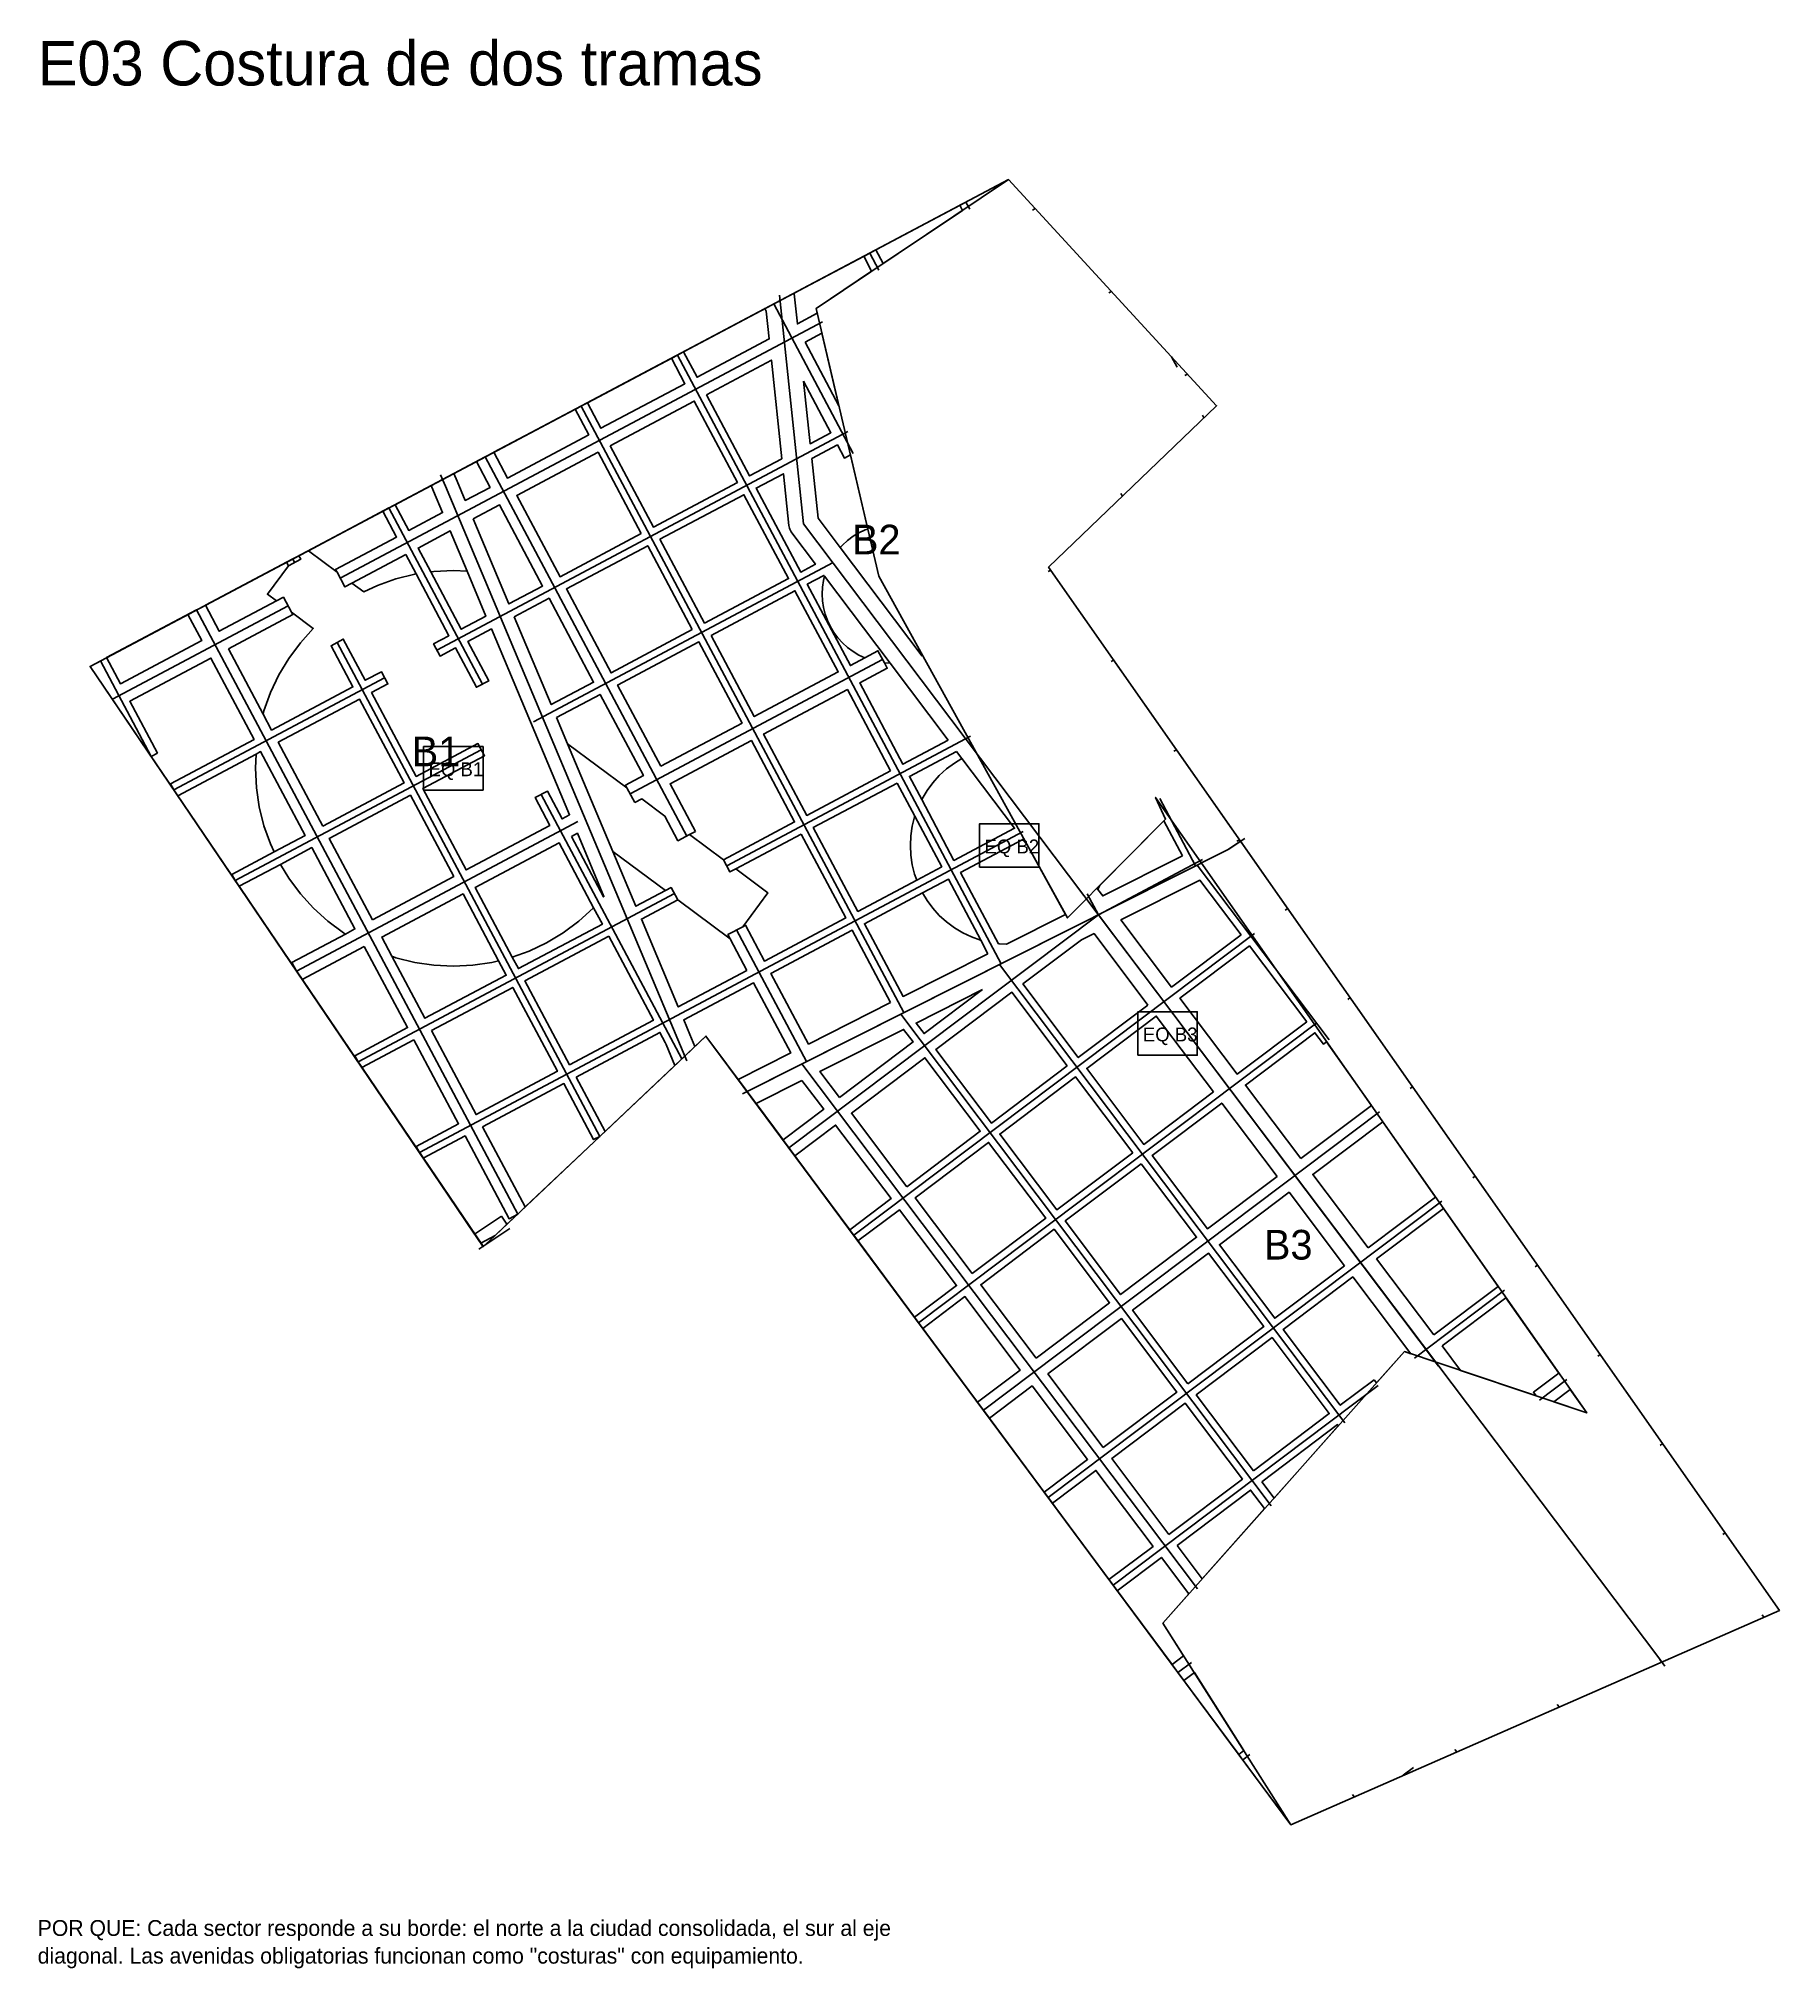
# Model space of a CAD drawing. Header units: metres. Extents: x 3873 to 16340, y -5213 to 3289.
# Drawn here: x 10581 to 12340, y 1087 to 3037 of the extents above; entities that cross this region are included whole.
import ezdxf

# ---------------------------------------------------------------- set-up
doc = ezdxf.new("R2010")
doc.units = ezdxf.units.M
for name, color, linetype in [('EQUIPAMIENTO', 5, 'Continuous'), ('LIMITE-INTERVENCION', 30, 'Continuous'), ('MANZANAS-PROPUESTAS', 33, 'Continuous'), ('SECTORES', 1, 'Continuous'), ('TEXTO', 7, 'Continuous'), ('VERDE-OBLIGATORIO', 3, 'Continuous'), ('VERDE-PROPUESTO', 82, 'Continuous'), ('VIA-BOULEVARD', 30, 'Continuous'), ('VIA-PRIMARIA', 1, 'Continuous'), ('VIA-SECUNDARIA', 8, 'Continuous'), ('VIA-TERCIARIA', 9, 'Continuous')]:
    doc.layers.add(name, color=color, linetype=linetype)

msp = doc.modelspace()

# ---------------------------------------------------------------- texts
at = {"layer": 'EQUIPAMIENTO'}
for s, p in [('EQ B1', (10975, 2292)), ('EQ B2', (11536.8, 2214)), ('EQ B3', (11696.8, 2024))]:
    msp.add_text(s, height=14, dxfattribs=at).set_placement(p)
at = {"layer": 'SECTORES'}
for s, p in [('B2', (11402.8, 2516.1)), ('B1', (10958, 2302)), ('B3', (11819.1, 1803.5))]:
    msp.add_text(s, height=30, dxfattribs=at).set_placement(p)
at = {"layer": 'TEXTO'}
for s, height, p in [('E03 Costura de dos tramas', 45, (10580, 2990)), ('POR QUE: Cada sector responde a su borde: el norte a la ciudad consolidada, el sur al eje', 16, (10580, 1120)), ('diagonal. Las avenidas obligatorias funcionan como "costuras" con equipamiento.', 16, (10580, 1092))]:
    msp.add_text(s, height=height, dxfattribs=at).set_placement(p)

# ---------------------------------------------------------------- linework, layer by layer
at = {"layer": 'EQUIPAMIENTO'}
for points in [[(10970, 2278), (11030, 2278), (11030, 2322), (10970, 2322), (10970, 2278)], [(11531.8, 2200), (11591.8, 2200), (11591.8, 2244), (11531.8, 2244), (11531.8, 2200)], [(11691.8, 2010), (11751.8, 2010), (11751.8, 2054), (11691.8, 2054), (11691.8, 2010)]]:
    msp.add_lwpolyline(points, close=True, dxfattribs=at)
at = {"layer": 'LIMITE-INTERVENCION'}
msp.add_lwpolyline([(10633, 2403), (11561, 2895), (11771.2, 2666.4), (11601.5, 2503.2), (12340, 1449), (11846.2, 1232.4), (11255.3, 2029.4), (11030.2, 1816.5), (10633, 2403)], close=True, dxfattribs=at)
at = {"layer": 'MANZANAS-PROPUESTAS'}
for points in [[(11427, 2824), (11518, 2872.2), (11511.8, 2868.9), (11514.5, 2863.8), (11434.4, 2810.1), (11427, 2824)], [(11414.7, 2817.4), (11422.7, 2802.3), (11366.7, 2764.7), (11367.8, 2759.8), (11347.7, 2749.1), (11344.5, 2779.5), (11342.9, 2779.4), (11420.8, 2820.7), (11414.7, 2817.4)], [(11315.9, 2765), (11314.8, 2764.5), (11316.2, 2761.9), (11319.2, 2733.9), (11246.3, 2695.2), (11232.7, 2720.9), (11315.9, 2765), (11315.9, 2765)], [(11355.5, 2730.6), (11372.5, 2739.7), (11389.7, 2666.3), (11355.5, 2730.6)], [(11220.3, 2714.4), (11234, 2688.6), (11149.2, 2643.6), (11135.5, 2669.4), (11226.5, 2717.6), (11220.3, 2714.4)], [(11255.7, 2677.5), (11321.4, 2712.5), (11332, 2612.8), (11299.4, 2595.4), (11255.7, 2677.5)], [(11353.8, 2691.1), (11381.5, 2639.1), (11360.5, 2627.9), (11353.8, 2691.1)], [(11123.1, 2662.8), (11136.8, 2637), (11054.7, 2593.3), (11040.9, 2619.3), (11129.3, 2666.1), (11123.1, 2662.8)], [(11158.6, 2625.9), (11243.4, 2671), (11287, 2588.9), (11202.2, 2543.8), (11158.6, 2625.9)], [(11023.3, 2609.9), (11037.1, 2583.9), (11012.1, 2570.7), (11004, 2590), (11004, 2590.1), (11000.6, 2597.9), (11032.1, 2614.6), (11023.3, 2609.9)], [(11189.9, 2537.2), (11107.8, 2493.6), (11064.1, 2575.7), (11146.2, 2619.3), (11189.9, 2537.2)], [(11368.5, 2552.7), (11362.1, 2612.9), (11388.1, 2626.7), (11395.2, 2613.4), (11401.3, 2616.6), (11418.7, 2541.8), (11416, 2540.8), (11409.8, 2537.9), (11403.9, 2534.4), (11398.4, 2530.3), (11393.3, 2525.6), (11390.9, 2523), (11368.5, 2552.7)], [(11339.1, 2545.4), (11339.3, 2544.1), (11339.6, 2542.8), (11340, 2541.5), (11340.6, 2540.3), (11341.3, 2539.1), (11342, 2538), (11365.9, 2506.2), (11351, 2498.3), (11305.9, 2583.1), (11333.6, 2597.7), (11339.1, 2545.4)], [(10980, 2579.9), (10989.1, 2558.4), (10955, 2540.3), (10941.1, 2566.3), (10977.6, 2585.7), (10980, 2579.9)], [(11208.8, 2531.4), (11293.6, 2576.5), (11338.7, 2491.7), (11253.9, 2446.7), (11208.8, 2531.4)], [(10934.9, 2563.1), (10928.7, 2559.8), (10942.6, 2533.7), (10881, 2501), (10882.5, 2498.3), (10853.5, 2519.9), (10934.9, 2563.1)], [(11019.9, 2552.2), (11046.5, 2566.3), (11090.1, 2484.2), (11056.1, 2466.1), (11019.9, 2552.2)], [(11013.9, 2499.3), (11000, 2500), (10980.4, 2499), (10977.1, 2498.6), (10964.3, 2522.6), (10996.9, 2539.9), (11013.9, 2499.3)], [(10952, 2516), (10962.4, 2496.4), (10961, 2496.2), (10941.9, 2491.4), (10923.5, 2484.8), (10909.5, 2478.2), (10897.5, 2487.1), (10952, 2516)], [(11241.5, 2440.1), (11159.4, 2396.4), (11114.3, 2481.2), (11196.5, 2524.9), (11241.5, 2440.1)], [(10831.5, 2508.3), (10833.5, 2504.6), (10812.1, 2475.9), (10821.2, 2469.2), (10763.4, 2438.4), (10749.4, 2464.7), (10837.7, 2511.5), (10831.5, 2508.3)], [(11260.5, 2434.3), (11345.2, 2479.4), (11388.9, 2397.3), (11304.1, 2352.2), (11260.5, 2434.3)], [(11375.2, 2494), (11374.2, 2489.8), (11373.1, 2483), (11372.8, 2476.1), (11373.1, 2469.3), (11374.2, 2462.5), (11375.8, 2455.8), (11378.1, 2449.4), (11381.1, 2443.1), (11384.6, 2437.3), (11388.7, 2431.7), (11393.3, 2426.6), (11398.4, 2422), (11403.9, 2417.9), (11409.8, 2414.4), (11415.8, 2411.6), (11401.2, 2403.8), (11357.6, 2485.9), (11374.5, 2494.9), (11375.2, 2494)], [(10731.7, 2455.3), (10745.7, 2429), (10663.6, 2385.4), (10649.5, 2411.8), (10740.5, 2460), (10731.7, 2455.3)], [(10772.7, 2420.7), (10837.7, 2455.3), (10836.3, 2457.9), (10858.5, 2441.4), (10845.4, 2426.9), (10833.7, 2411.1), (10823.6, 2394.3), (10815.2, 2376.5), (10808.6, 2358.1), (10807.8, 2354.8), (10772.7, 2420.7)], [(11061.5, 2453.1), (11096.7, 2471.8), (11141.8, 2387), (11098.9, 2364.3), (11061.5, 2453.1)], [(11209.6, 2302), (11166, 2384.1), (11248.1, 2427.7), (11291.8, 2345.6), (11209.6, 2302)], [(10700.9, 2315.1), (10673, 2367.7), (10755.1, 2411.4), (10798.7, 2329.2), (10714.3, 2284.3), (10717.6, 2278.1), (10694.7, 2311.8), (10700.9, 2315.1)], [(11500, 2328.4), (11454.3, 2304.1), (11410.6, 2386.2), (11438.5, 2401), (11435.6, 2406.5), (11436, 2406.5), (11441.4, 2406.2), (11500, 2328.4)], [(11441.9, 2297.5), (11357.2, 2252.4), (11313.5, 2334.5), (11398.3, 2379.6), (11441.9, 2297.5)], [(11104.4, 2351.3), (11148.3, 2374.7), (11192, 2292.6), (11173.9, 2282.9), (11175.3, 2280.3), (11115.5, 2324.8), (11104.4, 2351.3)], [(11244.6, 2236.2), (11219, 2284.3), (11301.2, 2328), (11344.8, 2245.8), (11272.9, 2207.6), (11238.7, 2233), (11244.6, 2236.2)], [(10800.7, 2314.4), (10800, 2300), (10801, 2280.4), (10803.8, 2261), (10808.6, 2241.9), (10815.2, 2223.5), (10819, 2215.4), (10776.3, 2192.7), (10779.6, 2186.5), (10721.5, 2272.3), (10800.7, 2314.4)], [(11508.6, 2317.1), (11514, 2309.8), (11506.3, 2305.1), (11498.4, 2299.3), (11491.1, 2292.7), (11484.5, 2285.4), (11478.7, 2277.5), (11473.6, 2269.1), (11473.3, 2268.4), (11460.9, 2291.7), (11508.6, 2317.1)], [(11448.5, 2285.1), (11466.3, 2251.6), (11466.1, 2251), (11463.7, 2241.5), (11462.3, 2231.8), (11461.8, 2222), (11462.3, 2212.2), (11463.7, 2202.5), (11466.1, 2193), (11468.3, 2186.9), (11408.8, 2155.3), (11363.7, 2240.1), (11448.5, 2285.1)], [(11736.8, 2211.5), (11656.3, 2171), (11651.3, 2177.6), (11653.2, 2181.6), (11718, 2247), (11736.8, 2211.5)], [(11351.4, 2233.5), (11396.5, 2148.7), (11314.3, 2105.1), (11295.1, 2141.3), (11292.5, 2139.9), (11317.9, 2174.1), (11285.3, 2198.3), (11351.4, 2233.5)], [(11161.3, 2215.9), (11214.3, 2176.4), (11184.5, 2160.6), (11161.3, 2215.9)], [(10825.3, 2202.9), (10833.7, 2188.9), (10845.4, 2173.1), (10858.6, 2158.6), (10873.1, 2145.4), (10888.9, 2133.7), (10890.9, 2132.5), (10836.9, 2103.8), (10841.6, 2094.9), (10783.5, 2180.7), (10825.3, 2202.9)], [(11796.1, 2131.7), (11725.8, 2078.8), (11674.6, 2146.7), (11754.5, 2186.9), (11796.1, 2131.7)], [(11296.7, 2095.7), (11227.3, 2058.8), (11190, 2147.6), (11226.7, 2167.2), (11279.6, 2127.8), (11296.7, 2095.7)], [(11540.2, 2112.6), (11454.5, 2069.5), (11415.4, 2142.9), (11474.1, 2174.1), (11478.7, 2166.4), (11484.5, 2158.5), (11491.1, 2151.3), (11498.4, 2144.7), (11506.3, 2138.8), (11514.7, 2133.8), (11523.5, 2129.6), (11532.8, 2126.3), (11533, 2126.2), (11540.2, 2112.6)], [(11059.6, 2109.2), (11076.5, 2115.2), (11094.3, 2123.6), (11111.1, 2133.7), (11126.9, 2145.4), (11141.4, 2158.6), (11141.8, 2159), (11150.6, 2142.6), (11065.8, 2097.5), (11059.6, 2109.2)], [(11157.1, 2130.2), (11202.2, 2045.4), (11117.4, 2000.4), (11072.4, 2085.1), (11157.1, 2130.2)], [(11441.9, 2063.2), (11358.9, 2021.3), (11320.9, 2092.7), (11403, 2136.4), (11441.9, 2063.2)], [(11701.8, 2060.7), (11631.5, 2007.7), (11575.6, 2082), (11634.8, 2126.6), (11647.4, 2133), (11701.8, 2060.7)], [(10910, 2120), (10953.7, 2037.9), (10900.4, 2009.5), (10903.7, 2003.3), (10847.3, 2086.6), (10910, 2120)], [(10937.9, 2110), (10941.9, 2108.6), (10961, 2103.8), (10980.4, 2101), (11000, 2100), (11019.6, 2101), (11039, 2103.8), (11045.7, 2105.5), (11053.4, 2090.9), (10971.3, 2047.3), (10937.9, 2110)], [(11862.3, 2043.9), (11792, 1990.9), (11734.2, 2067.6), (11804.5, 2120.5), (11862.3, 2043.9)], [(10977.9, 2034.9), (11060, 2078.6), (11105.1, 1993.8), (11023, 1950.1), (10977.9, 2034.9)], [(11244, 2018.7), (11239, 2030.9), (11239, 2031), (11232.8, 2045.8), (11303.3, 2083.3), (11341, 2012.4), (11287.8, 1985.6), (11255.3, 2029.4), (11244, 2018.7)], [(11534.7, 2076.3), (11475.7, 2031.8), (11467.6, 2042.5), (11534.7, 2076.3)], [(11620.4, 1999.3), (11543.7, 1941.5), (11487.7, 2015.8), (11564.4, 2073.6), (11620.4, 1999.3)], [(11768.1, 1972.9), (11697.7, 1919.9), (11640, 1996.6), (11710.3, 2049.5), (11768.1, 1972.9)], [(11124, 1988), (11208.8, 2033.1), (11214.2, 2022.8), (11215, 2021), (11223.8, 1999.6), (11153.3, 1932.9), (11124, 1988)], [(11390.2, 1967.4), (11370.5, 1993.6), (11454.9, 2036.1), (11464.5, 2023.4), (11390.2, 1967.4)], [(11856.4, 1905.5), (11800.4, 1979.8), (11870.7, 2032.7), (11879.3, 2021.2), (11882.5, 2023.6), (11927.7, 1959.2), (11856.4, 1905.5)], [(10960.2, 2025.5), (11005.3, 1940.7), (10962.4, 1917.9), (10965.7, 1911.7), (10907.6, 1997.5), (10960.2, 2025.5)], [(11458.2, 1877.1), (11402.3, 1951.4), (11476.5, 2007.4), (11532.5, 1933.1), (11458.2, 1877.1)], [(11029.5, 1937.8), (11111.7, 1981.4), (11141.8, 1924.7), (11148, 1927.9), (11072.7, 1856.7), (11029.5, 1937.8)], [(11352.3, 1984.5), (11374.3, 1955.4), (11333.2, 1924.4), (11305.9, 1961.1), (11352.3, 1984.5)], [(11686.6, 1911.5), (11609.9, 1853.7), (11552.1, 1930.4), (11628.8, 1988.1), (11686.6, 1911.5)], [(11832.5, 1887.4), (11762.1, 1834.4), (11706.2, 1908.7), (11776.5, 1961.7), (11832.5, 1887.4)], [(11345.1, 1908.4), (11386.3, 1939.4), (11442.3, 1865.1), (11400.5, 1833.6), (11339.1, 1916.3), (11345.1, 1908.4)], [(11924.5, 1815.3), (11868.5, 1889.5), (11939.1, 1942.8), (11992.5, 1866.6), (11924.5, 1815.3)], [(11048.7, 1847.5), (11021.5, 1829.3), (10969.6, 1905.9), (11011.9, 1928.4), (11056.3, 1844.8), (11065.1, 1849.5), (11054.2, 1839.2), (11048.7, 1847.5)], [(11524.4, 1789.3), (11466.7, 1866), (11540.9, 1921.9), (11598.7, 1845.3), (11524.4, 1789.3)], [(11695, 1900.3), (11751, 1826), (11674.3, 1768.2), (11618.3, 1842.5), (11695, 1900.3)], [(11408.8, 1822.4), (11450.7, 1853.9), (11508.5, 1777.3), (11466, 1745.2), (11404.6, 1828), (11408.8, 1822.4)], [(11900.5, 1797.2), (11830.1, 1744.2), (11774.2, 1818.5), (11844.5, 1871.5), (11900.5, 1797.2)], [(11990.7, 1727.4), (11932.9, 1804.1), (12000.6, 1855.1), (12055.7, 1776.4), (11990.7, 1727.4)], [(11588.8, 1703.8), (11532.9, 1778.1), (11607.1, 1834.1), (11663.1, 1759.8), (11588.8, 1703.8)], [(11742.3, 1678), (11686.3, 1752.3), (11763, 1810), (11819, 1735.8), (11742.3, 1678)], [(11930.4, 1682), (11896.3, 1656.3), (11838.6, 1733), (11908.9, 1786), (11967.4, 1708.4), (11961, 1710.6), (11932.8, 1678.9), (11930.4, 1682)], [(11474.4, 1734), (11516.9, 1766.1), (11572.9, 1691.8), (11529.7, 1659.3), (11470.1, 1739.6), (11474.4, 1734)], [(11999.1, 1716.3), (12063.7, 1764.9), (12117.1, 1688.7), (12091.5, 1669.4), (12094.3, 1665.7), (12017.8, 1691.5), (11999.1, 1716.3)], [(11656.8, 1613.6), (11600.9, 1687.9), (11675.1, 1743.8), (11731.1, 1669.6), (11656.8, 1613.6)], [(11808.5, 1590.1), (11750.7, 1666.8), (11827.4, 1724.6), (11885.2, 1647.9), (11808.5, 1590.1)], [(11541.7, 1643.3), (11584.9, 1675.8), (11640.9, 1601.6), (11597, 1568.5), (11535.7, 1651.3), (11541.7, 1643.3)], [(11723, 1525.7), (11665.3, 1602.4), (11739.5, 1658.4), (11797.3, 1581.7), (11723, 1525.7)], [(12128.6, 1672.3), (12145.3, 1648.5), (12111.9, 1659.8), (12128.6, 1672.3)], [(11816.9, 1579), (11893.6, 1636.7), (11894.4, 1635.7), (11829.3, 1562.5), (11816.9, 1579)], [(11605.4, 1557.3), (11649.3, 1590.4), (11707.1, 1513.7), (11662.5, 1480.1), (11601.2, 1562.9), (11605.4, 1557.3)], [(11731.5, 1514.6), (11805.7, 1570.5), (11819.8, 1551.8), (11756.8, 1480.9), (11731.5, 1514.6)], [(11726.3, 1394.2), (11666.7, 1474.5), (11670.9, 1468.9), (11715.5, 1502.5), (11743.2, 1465.7), (11717, 1436.2), (11738, 1403.1), (11726.3, 1394.2)], [(11793.6, 1303.4), (11732.2, 1386.2), (11738.2, 1378.2), (11748.8, 1386.1), (11798.7, 1307.3), (11793.6, 1303.4)]]:
    msp.add_lwpolyline(points, close=True, dxfattribs=at)
at = {"layer": 'SECTORES'}
for points in [[(10989.1, 2591.8), (11561, 2895), (11771.2, 2666.4), (11601.5, 2503.2), (11795.5, 2226.3), (11783, 2218), (11296.9, 1973.4), (11255.3, 2029.4), (11233.9, 2009.2), (11227, 2026), (10992, 2585), (10989.1, 2591.8)], [(11030.2, 1816.5), (11030, 1816.9), (10633, 2403), (10989.1, 2591.8), (10992, 2585), (11227, 2026), (11233.9, 2009.2), (11032.1, 1818.3), (11030.2, 1816.5)], [(11795.5, 2226.3), (12340, 1449), (11846.2, 1232.4), (11296.9, 1973.4), (11783, 2218), (11795.5, 2226.3)]]:
    msp.add_lwpolyline(points, close=True, dxfattribs=at)
at = {"layer": 'VERDE-OBLIGATORIO'}
msp.add_lwpolyline([(12145.3, 1648.5), (11709.6, 2270.5), (11719.7, 2248.7), (11620.6, 2148.7), (11429.8, 2494.3), (11366.7, 2764.7), (11561, 2895), (11771.2, 2666.4), (11601.5, 2503.2), (12340, 1449), (11846.2, 1232.4), (11717, 1436.2), (11961, 1710.6), (12145.3, 1648.5)], close=True, dxfattribs=at)
at = {"layer": 'VERDE-PROPUESTO'}
for points in [[(11473.6, 2413.3), (11390.9, 2523), (11393.3, 2525.6), (11398.4, 2530.3), (11403.9, 2534.4), (11409.8, 2537.9), (11416, 2540.8), (11418.7, 2541.8), (11429.8, 2494.3), (11474.3, 2413.7), (11473.6, 2413.3)], [(10815.2, 2376.5), (10823.6, 2394.3), (10833.7, 2411.1), (10845.4, 2426.9), (10858.5, 2441.4), (10836.3, 2457.9), (10828.3, 2472.9), (10821.2, 2469.2), (10812.1, 2475.9), (10833.5, 2504.6), (10833.5, 2504.6), (10845.8, 2511.2), (10843.9, 2514.8), (10853.5, 2519.9), (10882.5, 2498.3), (10890.4, 2483.3), (10897.5, 2487.1), (10909.5, 2478.2), (10923.5, 2484.8), (10941.9, 2491.4), (10961, 2496.2), (10962.4, 2496.4), (10995.6, 2433.9), (10980.1, 2425.6), (10986.6, 2413.3), (11002.2, 2421.6), (11023.4, 2381.8), (11035.7, 2388.3), (11014.6, 2428.1), (11038.5, 2440.9), (11117.5, 2253), (11109.9, 2248.9), (11095, 2276.9), (11082.6, 2270.3), (11097.5, 2242.3), (11012.8, 2197.3), (10969.1, 2279.4), (11031.5, 2312.6), (11024.9, 2324.9), (10962.5, 2291.7), (10917.4, 2376.5), (10933.9, 2385.2), (10927.3, 2397.6), (10910.9, 2388.9), (10888.8, 2430.5), (10876.4, 2423.9), (10898.5, 2382.3), (10816.4, 2338.6), (10807.8, 2354.8), (10808.6, 2358.1), (10815.2, 2376.5)], [(11000, 2500), (11013.9, 2499.3), (11033, 2453.8), (11008, 2440.5), (10977.1, 2498.6), (10980.4, 2499), (11000, 2500)], [(11435.6, 2406.5), (11429.1, 2418.7), (11415.8, 2411.6), (11409.8, 2414.4), (11403.9, 2417.9), (11398.4, 2422), (11393.3, 2426.6), (11388.7, 2431.7), (11384.6, 2437.3), (11381.1, 2443.1), (11378.1, 2449.4), (11375.8, 2455.8), (11374.2, 2462.5), (11373.1, 2469.3), (11372.8, 2476.1), (11373.1, 2483), (11374.2, 2489.8), (11375.2, 2494), (11441.4, 2406.2), (11436, 2406.5), (11435.6, 2406.5)], [(10868, 2241.5), (10823, 2326.3), (10905.1, 2369.9), (10950.2, 2285.2), (10868, 2241.5)], [(11183.3, 2265.3), (11190.4, 2269), (11213.8, 2251.6), (11227, 2226.8), (11238.7, 2233), (11272.9, 2207.6), (11272.9, 2207.6), (11279.5, 2195.2), (11285.3, 2198.3), (11317.9, 2174.1), (11292.5, 2139.9), (11277.4, 2131.9), (11279.6, 2127.8), (11226.7, 2167.2), (11226.7, 2167.2), (11220.1, 2179.5), (11214.3, 2176.4), (11161.3, 2215.9), (11115.5, 2324.8), (11175.3, 2280.3), (11183.3, 2265.3)], [(10808.6, 2241.9), (10803.8, 2261), (10801, 2280.4), (10800, 2300), (10800.7, 2314.4), (10805.3, 2316.9), (10850.4, 2232.1), (10819, 2215.4), (10815.2, 2223.5), (10808.6, 2241.9)], [(11478.7, 2277.5), (11484.5, 2285.4), (11491.1, 2292.7), (11498.4, 2299.3), (11506.3, 2305.1), (11514, 2309.8), (11567.1, 2239.4), (11505.9, 2206.9), (11473.3, 2268.4), (11473.6, 2269.1), (11478.7, 2277.5)], [(10918.3, 2147), (10874.6, 2229.1), (10956.7, 2272.8), (11000.4, 2190.7), (10918.3, 2147)], [(11463.7, 2202.5), (11462.3, 2212.2), (11461.8, 2222), (11462.3, 2231.8), (11463.7, 2241.5), (11466.1, 2251), (11466.3, 2251.6), (11493.6, 2200.4), (11468.3, 2186.9), (11466.1, 2193), (11463.7, 2202.5)], [(11076.5, 2115.2), (11059.6, 2109.2), (11022.1, 2179.6), (11106.9, 2224.7), (11141.8, 2159), (11141.4, 2158.6), (11126.9, 2145.4), (11111.1, 2133.7), (11094.3, 2123.6), (11076.5, 2115.2)], [(11119.3, 2231.2), (11125.3, 2234.4), (11152.2, 2170.4), (11151.8, 2170), (11119.3, 2231.2)], [(11550.8, 2122.7), (11512.5, 2194.6), (11575.6, 2228.1), (11579.8, 2222.5), (11618.7, 2152.1), (11559.1, 2122.1), (11552, 2122.5), (11550.8, 2122.7)], [(10873.1, 2145.4), (10858.6, 2158.6), (10845.4, 2173.1), (10833.7, 2188.9), (10825.3, 2202.9), (10857, 2219.8), (10900.6, 2137.6), (10890.9, 2132.5), (10888.9, 2133.7), (10873.1, 2145.4)], [(11523.5, 2129.6), (11514.7, 2133.8), (11506.3, 2138.8), (11498.4, 2144.7), (11491.1, 2151.3), (11484.5, 2158.5), (11478.7, 2166.4), (11474.1, 2174.1), (11500.2, 2188), (11533, 2126.2), (11532.8, 2126.3), (11523.5, 2129.6)], [(11019.6, 2101), (11000, 2100), (10980.4, 2101), (10961, 2103.8), (10941.9, 2108.6), (10937.9, 2110), (10927.7, 2129.4), (11009.8, 2173), (11045.7, 2105.5), (11039, 2103.8), (11019.6, 2101)], [(11650.4, 2178.8), (11653.2, 2181.6), (11651.3, 2177.6), (11650.4, 2178.8)]]:
    msp.add_lwpolyline(points, close=True, dxfattribs=at)
at = {"layer": 'VIA-BOULEVARD'}
msp.add_lwpolyline([(10987.1, 2596.4), (10992, 2585), (11227, 2026), (11235.9, 2004.2)], dxfattribs=at)
at = {"layer": 'VIA-PRIMARIA'}
for points in [[(11329.6, 2778), (11354, 2547), (12218, 1401), (12224.1, 1392.7)], [(11292.3, 1971.1), (11783, 2218), (11799.7, 2229)], [(11025.8, 1814.1), (11057.1, 1835)]]:
    msp.add_lwpolyline(points, dxfattribs=at)
at = {"layer": 'VIA-SECUNDARIA'}
for points in [[(11585.3, 2864.1), (11588.1, 2865.6)], [(10885.7, 2492.2), (11372.9, 2751.2)], [(11404, 2618), (11323.7, 2769.2)], [(11731.4, 2705.3), (11725.8, 2715.8)], [(11758.5, 2654.2), (11757.1, 2657)], [(11235.8, 2231.5), (11032.1, 2614.6)], [(11601, 2498.7), (11603.7, 2500.1)], [(10655.5, 2369.7), (10833, 2464.1)], [(11065.1, 1849.5), (10740.5, 2460)], [(11178.6, 2274.1), (11433.8, 2409.8)], [(10841.6, 2094.9), (11125.8, 2246.1)], [(11791.8, 2226.4), (11794.4, 2227.8)], [(11651.8, 2152), (11757.1, 2207.9)], [(11651.8, 2152), (11640.6, 2173.1)], [(11339.1, 1916.3), (11651.8, 2152)], [(11995.6, 1695.8), (11651.8, 2152)], [(11357, 2003.6), (11286.3, 2136.6)], [(11751.9, 1470.9), (11352.2, 2001.2)], [(11967, 1976.3), (11969.4, 1978.1)], [(11535.7, 1651.3), (11935.8, 1952.8)], [(11027.7, 1820.2), (11042.2, 1827.8)], [(12156.4, 1705.8), (12158.8, 1707.6)], [(12097.5, 1661.5), (12125.3, 1682.3)], [(11732.2, 1386.2), (11745.8, 1396.4)], [(12220.9, 1396.8), (12219.1, 1399.2)], [(11910.4, 1260.5), (11908.5, 1263)]]:
    msp.add_lwpolyline(points, dxfattribs=at)
at = {"layer": 'VIA-TERCIARIA'}
for points in [[(11521.8, 2865.1), (11518, 2872.2)], [(11430, 2803.5), (11420.8, 2820.7)], [(11662.3, 2780.4), (11665, 2781.9)], [(11553.5, 2102.5), (11226.5, 2717.6)], [(11739.2, 2696.8), (11741.9, 2698.2)], [(11455.2, 2053.1), (11129.3, 2666.1)], [(10983.3, 2419.5), (11398.8, 2640.4)], [(11676.1, 2574.9), (11674.6, 2577.7)], [(11029.6, 2385.1), (10934.9, 2563.1)], [(10839.6, 2507.9), (10837.7, 2511.5)], [(11081, 2346.8), (11383.8, 2507.8)], [(11148, 1927.9), (10882.6, 2427.2)], [(10694.7, 2311.8), (10643.3, 2408.5)], [(11664.6, 2407.9), (11667.2, 2409.4)], [(10717.6, 2278.1), (10930.6, 2391.4)], [(11276.2, 2201.4), (11522.6, 2332.4)], [(10779.6, 2186.5), (11028.2, 2318.7)], [(11728.2, 2317.2), (11730.8, 2318.6)], [(11230.9, 2006.3), (11088.8, 2273.6)], [(11750.1, 2201.4), (11713.8, 2269.6)], [(10965.7, 1911.7), (11575.8, 2236.1)], [(11884.9, 2025.4), (11751.7, 2202.2)], [(10903.7, 2003.3), (11223.4, 2173.4)], [(11840.7, 2156.6), (11843.1, 2158.4)], [(11404.6, 1828), (11809.5, 2133.1)], [(11901, 1638.6), (11551.9, 2101.7)], [(11903.8, 2066.4), (11906.2, 2068.2)], [(11826.4, 1554.7), (11452.1, 2051.5)], [(11470.1, 1739.6), (11872.7, 2042.9)], [(12030.1, 1886.1), (12032.5, 1887.9)], [(11601.2, 1562.9), (11999, 1862.6)], [(12093.3, 1796), (12095.7, 1797.8)], [(11971.2, 1704), (12062.1, 1772.5)], [(11666.7, 1474.5), (11934.6, 1676.4)], [(12219.6, 1615.7), (12222, 1617.5)], [(12282.7, 1525.5), (12285.1, 1527.3)], [(12324.4, 1442.2), (12322.6, 1444.6)], [(12117.4, 1351.4), (12115.5, 1353.8)], [(12013.9, 1305.9), (12012, 1308.4)], [(11797.7, 1297.8), (11804.9, 1303.2)], [(11959.9, 1282.3), (11970.3, 1290.1)]]:
    msp.add_lwpolyline(points, dxfattribs=at)

msp.set_redraw_order([(e.dxf.handle, doc.entitydb.next_handle()) for e in msp.query("TEXT MTEXT ATTDEF DIMENSION ARC_DIMENSION")])  # texts and dimensions are drawn at this point

doc.saveas('drawing.dxf')
